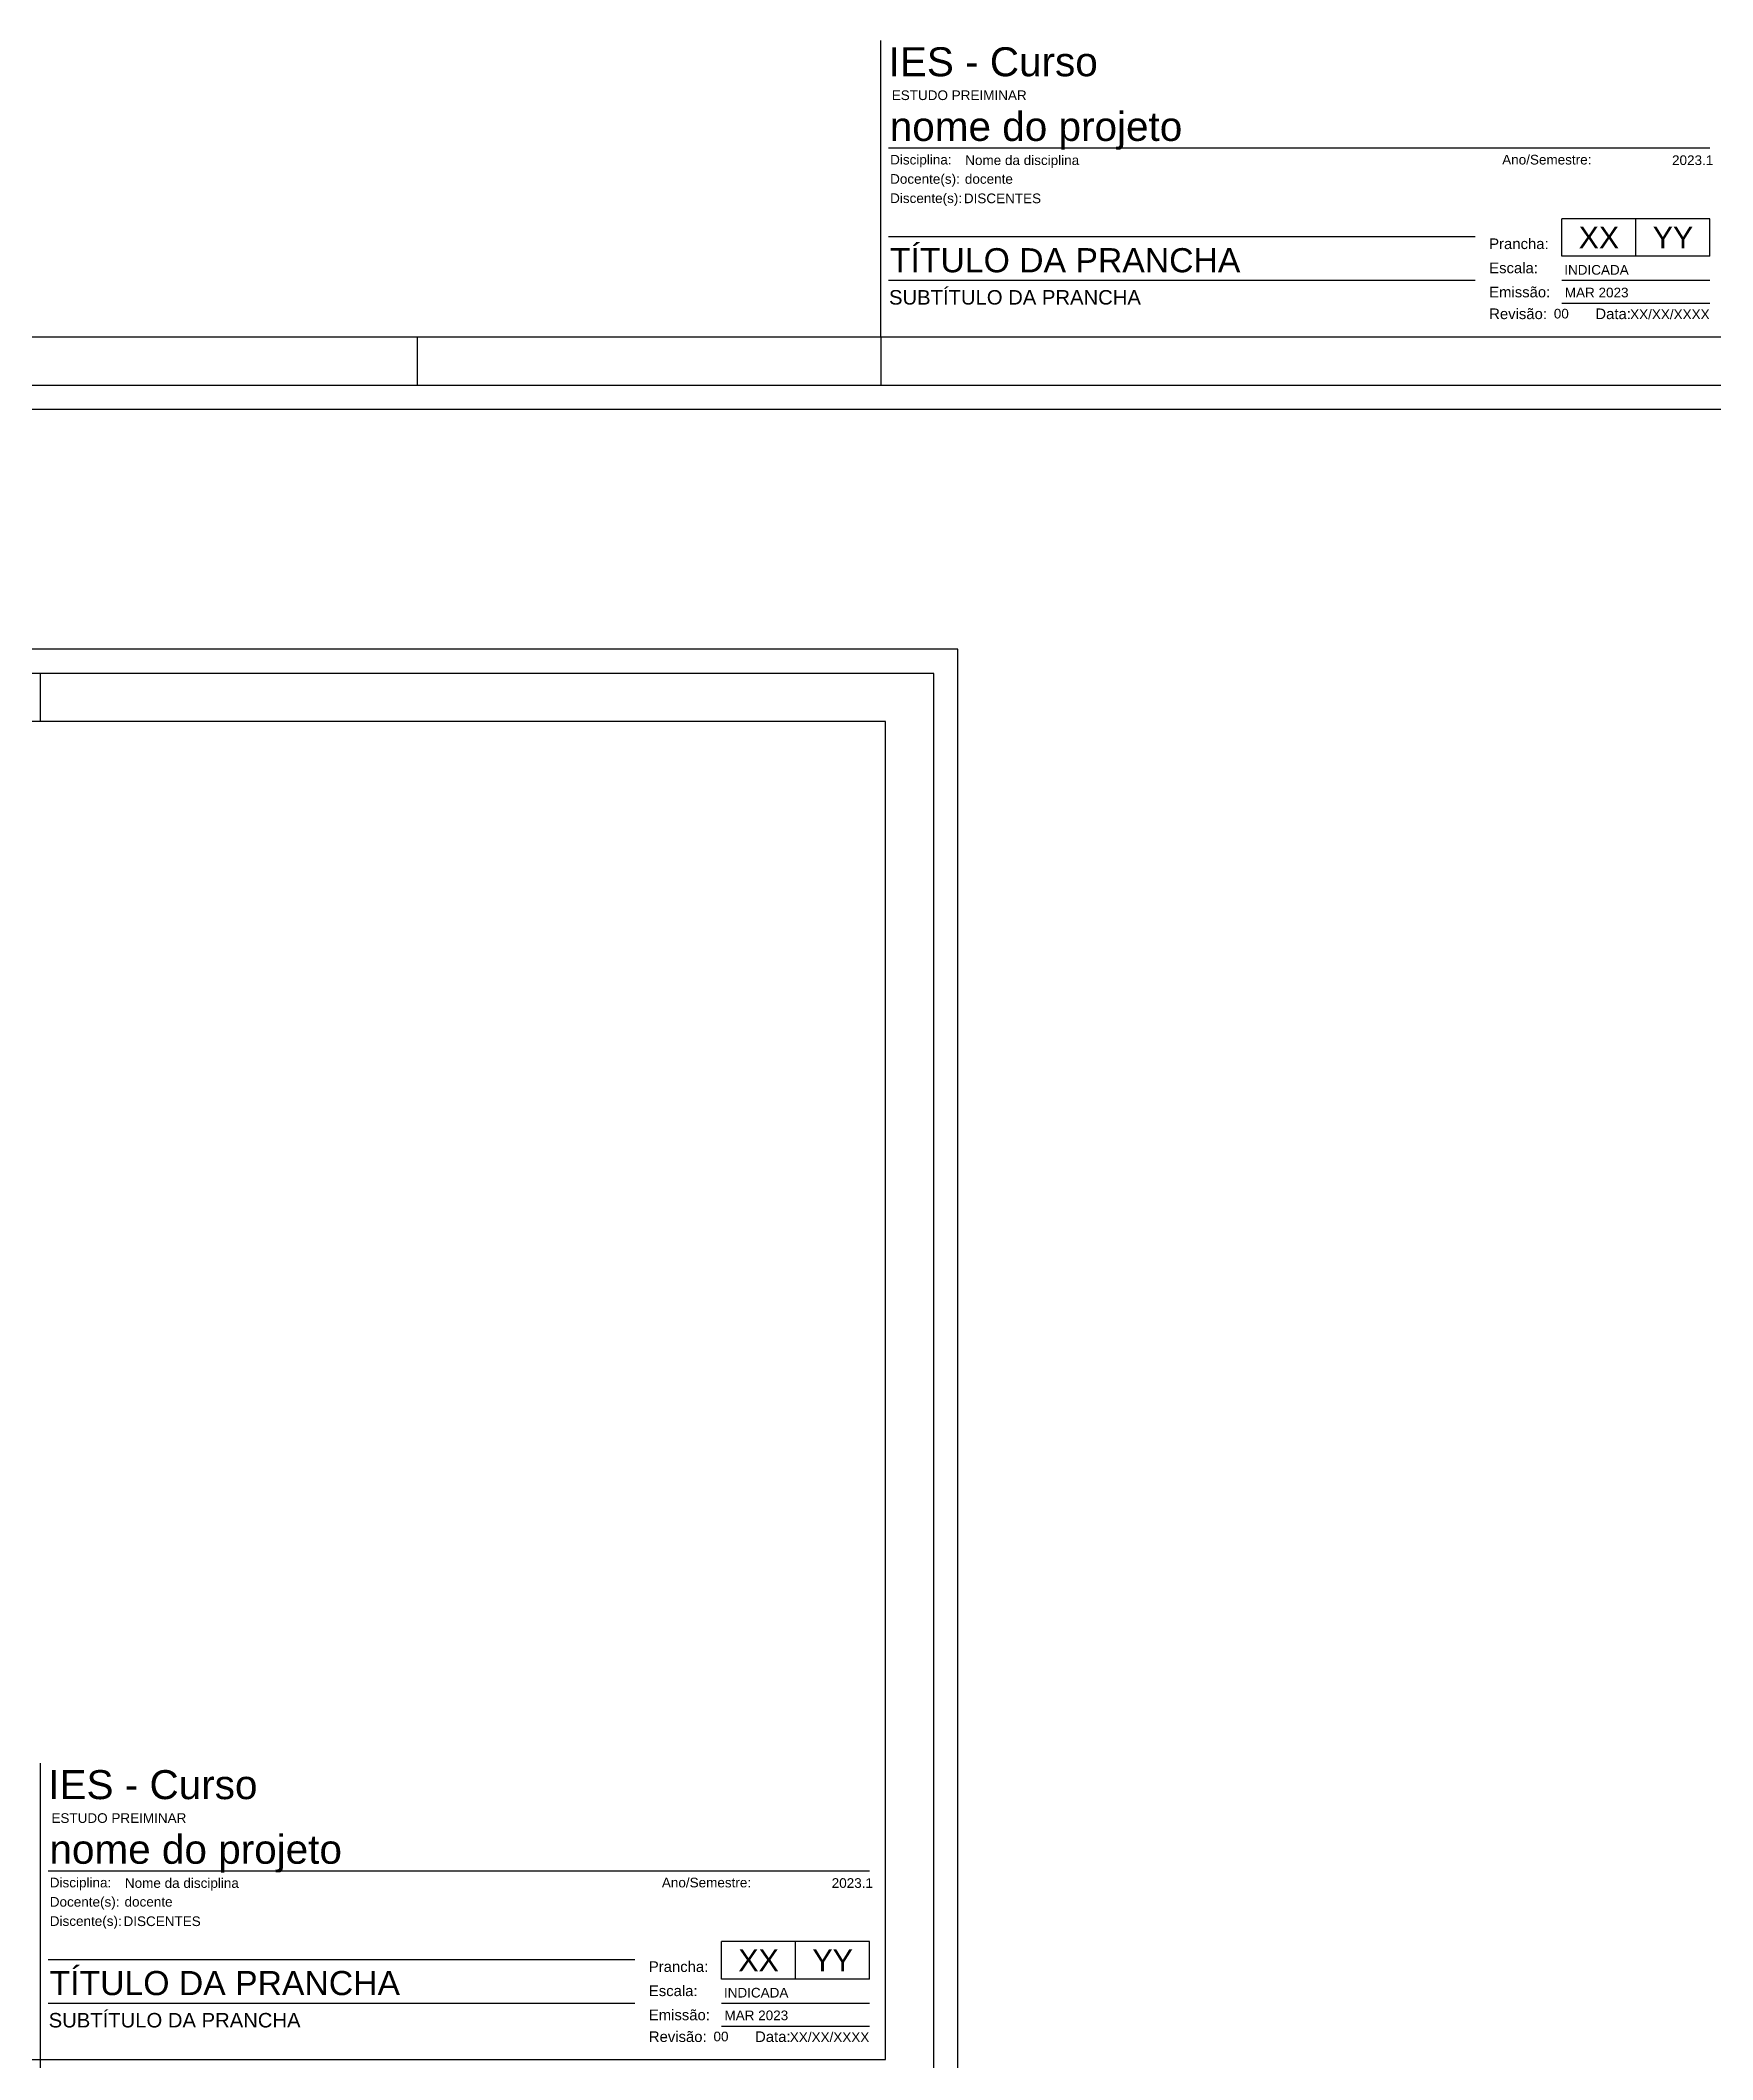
# Model space of a CAD drawing. Header units: metres. Extents: x 4.474 to 5.078, y 0.48 to 1.266.
# Drawn here: x 4.7144 to 5.0606, y 0.4946 to 0.9126 of the extents above; entities that cross this region are included whole.
import ezdxf
from ezdxf.enums import TextEntityAlignment as Align

# ---------------------------------------------------------------- set-up
doc = ezdxf.new("R2010")
doc.units = ezdxf.units.M
doc.header["$LTSCALE"] = 0.25
doc.layers.add('0_MRG_AUX', color=7, linetype='Continuous', true_color=0xecbcd1, plot=False)
doc.layers.add('ARQ_0', color=7, linetype='Continuous', true_color=0xff7400, plot=False)
doc.layers.add('ARQ_COTA_AZUL', color=5, linetype='Continuous', lineweight=20, true_color=0x0000ff)
for name, color, linetype in [('CARIMBO', 8, 'Continuous'), ('MRG_EXTERNA', 1, 'Continuous'), ('MRG_INTERNA', 2, 'Continuous')]:
    doc.layers.add(name, color=color, linetype=linetype)
doc.styles.add('Arial', font='arial.ttf')

# ---------------------------------------------------------------- blocks, each defined once
blk = doc.blocks.new('carimbo')
at = {"layer": 'ARQ_0'}
blk.add_line((-0.175, 0), (-0.175, 0.06136), dxfattribs=at)
at = {"layer": 'CARIMBO'}
for p, q in [((-0.00329, 0.03902), (-0.17336, 0.03902)), ((-0.05193, 0.02065), (-0.17336, 0.02065)), ((-0.05193, 0.01165), (-0.17336, 0.01165)), ((-0.00329, 0.01165), (-0.03396, 0.01165)), ((-0.00329, 0.00685), (-0.03396, 0.00685))]:
    blk.add_line(p, q, dxfattribs=at)
at = {"layer": 'CARIMBO', "color": 3}
for p, q in [((-0.00329, 0.02443), (-0.03396, 0.02443)), ((-0.03396, 0.01665), (-0.03396, 0.02443)), ((-0.01862, 0.01665), (-0.01862, 0.02443)), ((-0.00329, 0.01665), (-0.00329, 0.02443)), ((-0.00329, 0.01665), (-0.03396, 0.01665))]:
    blk.add_line(p, q, dxfattribs=at)
at = {"layer": 'CARIMBO', "style": 'Arial'}
for s, height, p in [('Disciplina:', 0.002, (-0.17305, 0.03566)), ('Ano/Semestre:', 0.002, (-0.04631, 0.03566)), ('Docente(s):', 0.002, (-0.17305, 0.03167)), ('Discente(s):', 0.002, (-0.17305, 0.02768)), ('Prancha: ', 0.0022, (-0.049, 0.01815)), ('Escala:', 0.0022, (-0.049, 0.01315)), ('Emissão:', 0.0022, (-0.049, 0.00815)), ('Revisão: ', 0.0022, (-0.049, 0.00365)), ('Data:', 0.0022, (-0.02701, 0.00365))]:
    blk.add_text(s, height=height, dxfattribs=at).set_placement(p)
at = {"layer": 'CARIMBO', "color": 7, "linetype": 'Continuous', "style": 'Arial', "flags": 8}
for tag, p in [('IES-CURSO', (-0.17336, 0.05393)), ('NOME', (-0.17312, 0.04055))]:
    blk.add_attdef(tag, p, '', height=0.006, dxfattribs=at)
at = {"layer": 'CARIMBO', "style": 'Arial', "flags": 8}
for tag, p in [('FASE', (-0.17271, 0.04901)), ('DOCENTE', (-0.15757, 0.03167)), ('DISCIPLINA', (-0.15751, 0.03556)), ('DISCENTE_001', (-0.15779, 0.02765)), ('DATAEMISSÃO', (-0.03335, 0.00815)), ('REVN', (-0.03563, 0.00379))]:
    blk.add_attdef(tag, p, '', height=0.002, dxfattribs=at)
for tag, p in [('ANO_SEMESTRE', (-0.00261, 0.03556)), ('REVDATA', (-0.00337, 0.00365))]:
    blk.add_attdef(tag, text='', height=0.002, dxfattribs=at).set_placement(p, align=Align.RIGHT)
at = {"layer": 'CARIMBO', "color": 7, "style": 'Arial', "flags": 8}
for tag, p in [('NUM', (-0.02629, 0.02054)), ('TOT', (-0.01095, 0.02054))]:
    blk.add_attdef(tag, text='', height=0.0045, dxfattribs=at).set_placement(p, align=Align.MIDDLE_CENTER)
for tag, p, height in [('TITULO_01', (-0.1731, 0.01335), 0.005), ('SUBTITULO_02_001', (-0.17329, 0.00666), 0.003)]:
    blk.add_attdef(tag, p, '', height=height, dxfattribs=at)
at = {"layer": 'CARIMBO', "color": 3, "style": 'Arial'}
blk.add_attdef('ESCALA', (-0.03346, 0.01285), '', height=0.002, dxfattribs=at)
blk = doc.blocks.new('FORMATO_A3')
at = {"layer": '0_MRG_AUX'}
blk.add_lwpolyline([(0.005, -0.005), (0.005, 0.302), (-0.425, 0.302), (-0.425, -0.005)], close=True, dxfattribs=at)
at = {"layer": 'MRG_EXTERNA'}
blk.add_lwpolyline([(0, 0), (0, 0.297), (-0.42, 0.297), (-0.42, 0)], close=True, dxfattribs=at)
at = {"layer": 'MRG_INTERNA'}
for p, q in [((-0.29, 0.287), (-0.29, 0.297)), ((-0.185, 0.287), (-0.185, 0.297)), ((-0.185, 0.287), (-0.185, 0.297)), ((-0.29, 0), (-0.29, 0.01)), ((-0.185, 0), (-0.185, 0.01)), ((-0.185, 0), (-0.185, 0.01))]:
    blk.add_line(p, q, dxfattribs=at)
blk.add_lwpolyline([(-0.01, 0.01), (-0.01, 0.287), (-0.395, 0.287), (-0.395, 0.01)], close=True, dxfattribs=at)
blk = doc.blocks.new('FORMATO_A2')
at = {"layer": '0_MRG_AUX'}
blk.add_lwpolyline([(0.005, -0.005), (0.005, 0.425), (-0.599, 0.425), (-0.599, -0.005)], close=True, dxfattribs=at)
at = {"layer": 'MRG_EXTERNA'}
blk.add_lwpolyline([(0, 0), (0, 0.42), (-0.594, 0.42), (-0.594, 0)], close=True, dxfattribs=at)
at = {"layer": 'MRG_INTERNA'}
for p, q in [((-0.473, 0.41), (-0.473, 0.42)), ((-0.377, 0.41), (-0.377, 0.42)), ((-0.377, 0.41), (-0.377, 0.42)), ((-0.281, 0.41), (-0.281, 0.42)), ((-0.185, 0.41), (-0.185, 0.42)), ((-0.185, 0.41), (-0.185, 0.42)), ((-0.569, 0.297), (-0.594, 0.297)), ((-0.01, 0.297), (0, 0.297)), ((-0.473, 0.01), (-0.473, 0)), ((-0.377, 0.01), (-0.377, 0)), ((-0.377, 0.01), (-0.377, 0)), ((-0.281, 0.01), (-0.281, 0)), ((-0.185, 0.01), (-0.185, 0)), ((-0.185, 0.01), (-0.185, 0))]:
    blk.add_line(p, q, dxfattribs=at)
blk.add_lwpolyline([(-0.569, 0.41), (-0.569, 0.01), (-0.01, 0.01), (-0.01, 0.41)], close=True, dxfattribs=at)

msp = doc.modelspace()

# ---------------------------------------------------------------- block references
at = {"layer": 'ARQ_COTA_AZUL'}
for name, p in [('FORMATO_A2', (5.07337, 0.84126)), ('FORMATO_A3', (4.89937, 0.48457))]:
    msp.add_blockref(name, p, dxfattribs=at)
ref = msp.add_blockref('carimbo', (5.06337, 0.85126), dxfattribs=at)
ref.add_attrib('FASE', 'ESTUDO PREIMINAR', (4.89066, 0.90026), dxfattribs={"layer": 'CARIMBO', "height": 0.002, "style": 'Arial'})
ref.add_attrib('NOME', 'nome do projeto', (4.89025, 0.8918), dxfattribs={"layer": 'CARIMBO', "color": 7, "linetype": 'Continuous', "height": 0.006, "style": 'Arial'})
ref.add_attrib('DISCIPLINA', 'Nome da disciplina', (4.90587, 0.88681), dxfattribs={"layer": 'CARIMBO', "height": 0.002, "style": 'Arial'})
ref.add_attrib('DOCENTE', 'docente', (4.9058, 0.88293), dxfattribs={"layer": 'CARIMBO', "height": 0.002, "style": 'Arial'})
ref.add_attrib('TITULO_01', 'TÍTULO DA PRANCHA', (4.89028, 0.8646), dxfattribs={"layer": 'CARIMBO', "color": 7, "height": 0.005, "style": 'Arial'})
ref.add_attrib('ESCALA', 'INDICADA', (5.02991, 0.86411), dxfattribs={"layer": 'CARIMBO', "color": 3, "height": 0.002, "style": 'Arial'})
ref.add_attrib('DATAEMISSÃO', 'MAR 2023', (5.03002, 0.85941), dxfattribs={"layer": 'CARIMBO', "height": 0.002, "style": 'Arial'})
ref.add_attrib('NUM', 'XX', dxfattribs={"layer": 'CARIMBO', "color": 7, "height": 0.0045, "style": 'Arial'}).set_placement((5.03708, 0.8718), align=Align.MIDDLE_CENTER)
ref.add_attrib('TOT', 'YY', dxfattribs={"layer": 'CARIMBO', "color": 7, "height": 0.0045, "style": 'Arial'}).set_placement((5.05242, 0.8718), align=Align.MIDDLE_CENTER)
ref.add_attrib('REVN', '00', (5.02775, 0.85504), dxfattribs={"layer": 'CARIMBO', "height": 0.002, "style": 'Arial'})
ref.add_attrib('REVDATA', 'XX/XX/XXXX', dxfattribs={"layer": 'CARIMBO', "height": 0.002, "style": 'Arial'}).set_placement((5.06001, 0.85491), align=Align.RIGHT)
ref.add_attrib('IES-CURSO', 'IES - Curso', (4.89001, 0.90519), dxfattribs={"layer": 'CARIMBO', "color": 7, "linetype": 'Continuous', "height": 0.006, "style": 'Arial'})
ref.add_attrib('ANO_SEMESTRE', '2023.1', dxfattribs={"layer": 'CARIMBO', "height": 0.002, "style": 'Arial'}).set_placement((5.06077, 0.88681), align=Align.RIGHT)
ref.add_attrib('DISCENTE_001', 'DISCENTES', (4.90559, 0.87891), dxfattribs={"layer": 'CARIMBO', "height": 0.002, "style": 'Arial'})
ref.add_attrib('SUBTITULO_02_001', 'SUBTÍTULO DA PRANCHA', (4.89009, 0.85792), dxfattribs={"layer": 'CARIMBO', "color": 7, "height": 0.003, "style": 'Arial'})
ref = msp.add_blockref('carimbo', (4.88937, 0.49457), dxfattribs=at)
ref.add_attrib('FASE', 'ESTUDO PREIMINAR', (4.71666, 0.54358), dxfattribs={"layer": 'CARIMBO', "height": 0.002, "style": 'Arial'})
ref.add_attrib('NOME', 'nome do projeto', (4.71625, 0.53512), dxfattribs={"layer": 'CARIMBO', "color": 7, "linetype": 'Continuous', "height": 0.006, "style": 'Arial'})
ref.add_attrib('DISCIPLINA', 'Nome da disciplina', (4.73187, 0.53013), dxfattribs={"layer": 'CARIMBO', "height": 0.002, "style": 'Arial'})
ref.add_attrib('DOCENTE', 'docente', (4.7318, 0.52625), dxfattribs={"layer": 'CARIMBO', "height": 0.002, "style": 'Arial'})
ref.add_attrib('TITULO_01', 'TÍTULO DA PRANCHA', (4.71628, 0.50792), dxfattribs={"layer": 'CARIMBO', "color": 7, "height": 0.005, "style": 'Arial'})
ref.add_attrib('ESCALA', 'INDICADA', (4.85591, 0.50743), dxfattribs={"layer": 'CARIMBO', "color": 3, "height": 0.002, "style": 'Arial'})
ref.add_attrib('DATAEMISSÃO', 'MAR 2023', (4.85602, 0.50273), dxfattribs={"layer": 'CARIMBO', "height": 0.002, "style": 'Arial'})
ref.add_attrib('NUM', 'XX', dxfattribs={"layer": 'CARIMBO', "color": 7, "height": 0.0045, "style": 'Arial'}).set_placement((4.86308, 0.51512), align=Align.MIDDLE_CENTER)
ref.add_attrib('TOT', 'YY', dxfattribs={"layer": 'CARIMBO', "color": 7, "height": 0.0045, "style": 'Arial'}).set_placement((4.87842, 0.51512), align=Align.MIDDLE_CENTER)
ref.add_attrib('REVN', '00', (4.85375, 0.49836), dxfattribs={"layer": 'CARIMBO', "height": 0.002, "style": 'Arial'})
ref.add_attrib('REVDATA', 'XX/XX/XXXX', dxfattribs={"layer": 'CARIMBO', "height": 0.002, "style": 'Arial'}).set_placement((4.88601, 0.49822), align=Align.RIGHT)
ref.add_attrib('IES-CURSO', 'IES - Curso', (4.71601, 0.5485), dxfattribs={"layer": 'CARIMBO', "color": 7, "linetype": 'Continuous', "height": 0.006, "style": 'Arial'})
ref.add_attrib('ANO_SEMESTRE', '2023.1', dxfattribs={"layer": 'CARIMBO', "height": 0.002, "style": 'Arial'}).set_placement((4.88677, 0.53013), align=Align.RIGHT)
ref.add_attrib('DISCENTE_001', 'DISCENTES', (4.73159, 0.52222), dxfattribs={"layer": 'CARIMBO', "height": 0.002, "style": 'Arial'})
ref.add_attrib('SUBTITULO_02_001', 'SUBTÍTULO DA PRANCHA', (4.71609, 0.50123), dxfattribs={"layer": 'CARIMBO', "color": 7, "height": 0.003, "style": 'Arial'})

doc.saveas('drawing.dxf')
